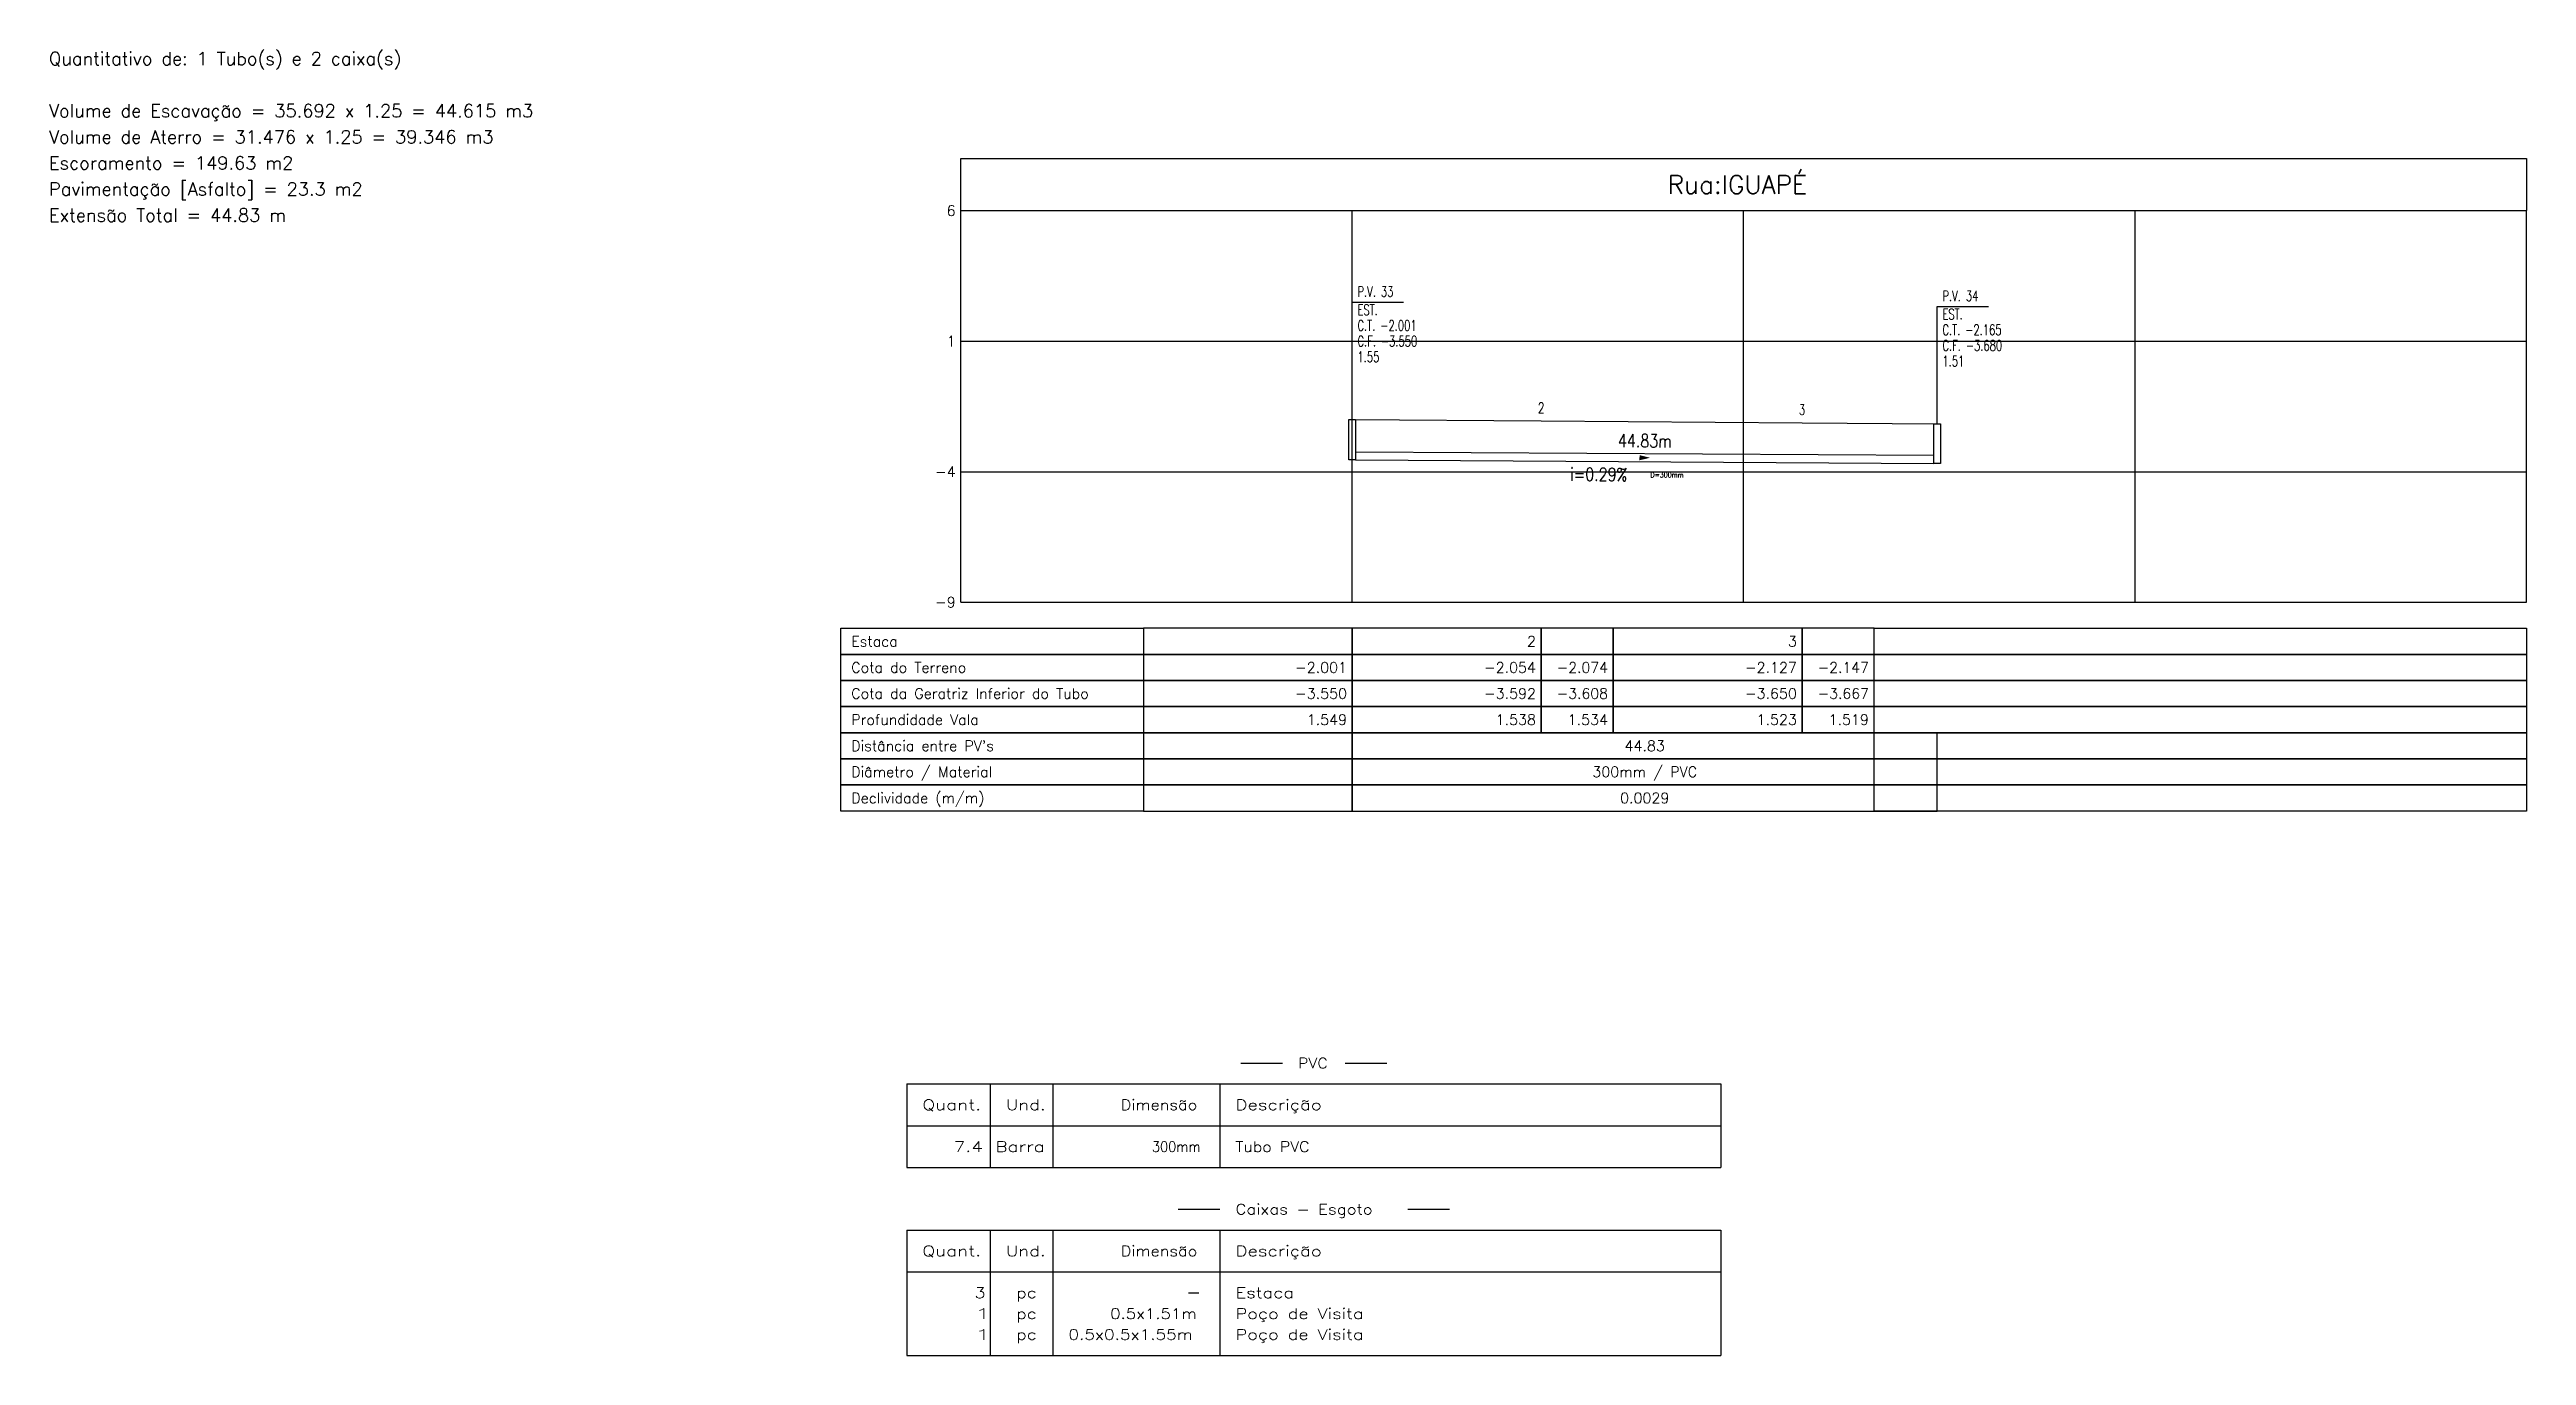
# Model space of a CAD drawing. Extents: x -6997814 to 14282083, y -16 to 289481930.
# Drawn here: x 363598.8 to 363788.6, y 7351305.2 to 7351405.3 of the extents above; entities that cross this region are included whole.
import ezdxf
from ezdxf.enums import TextEntityAlignment as Align

# ---------------------------------------------------------------- set-up
doc = ezdxf.new("R2010")
doc.units = 0
doc.header["$LTSCALE"] = 6.5
for name, color, linetype in [('LISTAGEM_LINHA', 7, 'CONTINUOUS'), ('LISTAGEM_TEXTO', 7, 'CONTINUOUS'), ('PS_IND_COMPRIMENTO', 7, 'CONTINUOUS'), ('PS_IND_DIAMETRO', 7, 'CONTINUOUS'), ('PS_IND_FLUXO', 3, 'CONTINUOUS'), ('PS_IND_INCLINACAO', 7, 'CONTINUOUS'), ('PS_PERFIL_CAIXAS', 7, 'CONTINUOUS'), ('PS_PERFIL_COTA_LIN', 7, 'CONTINUOUS'), ('PS_PERFIL_COTA_TXT', 5, 'CONTINUOUS'), ('PS_PERFIL_GRADE', 8, 'CONTINUOUS'), ('PS_PERFIL_TERRENO', 3, 'CONTINUOUS'), ('PS_PERFIL_TITULOS', 5, 'CONTINUOUS'), ('PS_PERFIL_TUBO', 7, 'CONTINUOUS'), ('PS_PONTOS_IDENTIFICACAO_LIN', 7, 'CONTINUOUS'), ('PS_PONTOS_IDENTIFICACAO_TXT', 7, 'CONTINUOUS')]:
    doc.layers.add(name, color=color, linetype=linetype)
doc.styles.add('ROMANS', font='romans.shx')
doc.styles.get("Standard").update_dxf_attribs({"font": 'simplex.shx'})

msp = doc.modelspace()

# ---------------------------------------------------------------- texts
at = {"layer": 'LISTAGEM_TEXTO', "color": 7, "lineweight": -2, "style": 'ROMANS'}
for s, p in [('Quantitativo de: 1 Tubo(s) e 2 caixa(s)', (363598.74854, 7351404.09893)), ('Volume de Escavação = 35.692 x 1.25 = 44.615 m3', (363598.74854, 7351400.09893)), ('Volume de Aterro = 31.476 x 1.25 = 39.346 m3', (363598.74854, 7351398.09893)), ('Escoramento = 149.63 m2', (363598.74854, 7351396.09893)), ('Pavimentação [Asfalto] = 23.3 m2', (363598.74854, 7351394.09893)), ('Extensão Total = 44.83 m', (363598.74854, 7351392.09893))]:
    msp.add_text(s, height=1, dxfattribs=at).set_placement(p)
at = {"layer": 'LISTAGEM_TEXTO', "lineweight": -2, "style": 'ROMANS'}
for s, width, p in [('PVC', 1.105263, (363694.48782, 7351327.23425)), ('Quant.', 1.298969, (363665.68782, 7351324.03425)), ('Und.', 1.272727, (363672.08782, 7351324.03425)), ('Dimensão', 1.135135, (363680.88782, 7351324.03425)), ('Descrição', 1.277027, (363689.68782, 7351324.03425)), ('7.4', 1.3125, (363668.08782, 7351320.83425)), ('Barra', 1.296296, (363671.28782, 7351320.83425)), ('300mm', 0.905172, (363683.28782, 7351320.83425)), ('Tubo PVC', 1.112583, (363689.68782, 7351320.83425)), ('Caixas - Esgoto', 1.162362, (363689.68782, 7351316.03425)), ('Quant.', 1.298969, (363665.68782, 7351312.83425)), ('Und.', 1.272727, (363672.08782, 7351312.83425)), ('Dimensão', 1.135135, (363680.88782, 7351312.83425)), ('Descrição', 1.277027, (363689.68782, 7351312.83425)), ('3', 1.235294, (363669.68782, 7351309.63425)), ('pc', 1.235294, (363672.88782, 7351309.63425)), ('Estaca', 1.26, (363689.68782, 7351309.63425)), ('1', 1.909091, (363669.68782, 7351308.03425)), ('pc', 1.235294, (363672.88782, 7351308.03425)), ('0.5x1.51m', 1.159509, (363680.08782, 7351308.03425)), ('Poço de Visita', 1.25641, (363689.68782, 7351308.03425)), ('1', 1.909091, (363669.68782, 7351306.43425)), ('pc', 1.235294, (363672.88782, 7351306.43425)), ('0.5x0.5x1.55m', 1.186957, (363676.88782, 7351306.43425)), ('Poço de Visita', 1.25641, (363689.68782, 7351306.43425))]:
    msp.add_text(s, height=0.8, dxfattribs=dict(at, width=width)).set_placement(p)
at = {"layer": 'PS_IND_COMPRIMENTO', "lineweight": -2, "width": 0.8}
msp.add_text('44.83m', height=1, rotation=359.663996, dxfattribs=at).set_placement((363721.06334, 7351375.31559), align=Align.MIDDLE_CENTER)
at = {"layer": 'PS_IND_DIAMETRO', "lineweight": -2, "width": 0.8}
msp.add_text('D=300mm', height=0.4, rotation=359.663996, dxfattribs=at).set_placement((363722.76806, 7351372.70555), align=Align.MIDDLE_CENTER)
at = {"layer": 'PS_IND_INCLINACAO', "lineweight": -2, "width": 0.8}
msp.add_text('i=0.29%', height=1, rotation=359.663996, dxfattribs=at).set_placement((363717.52815, 7351372.73628), align=Align.MIDDLE_CENTER)
at = {"layer": 'PS_PERFIL_COTA_TXT', "lineweight": -2}
for s, p in [('Estaca', (363660.23822, 7351359.94562)), ('Cota do Terreno', (363660.23822, 7351357.94562)), ('Cota da Geratriz Inferior do Tubo', (363660.23822, 7351355.94562)), ('Profundidade Vala', (363660.23822, 7351353.94562)), ("Distância entre PV's", (363660.23822, 7351351.94562)), ('Diâmetro / Material', (363660.23822, 7351349.94562)), ('Declividade (m/m)', (363660.23822, 7351347.94562))]:
    msp.add_text(s, height=0.8, dxfattribs=at).set_placement(p, align=Align.MIDDLE_LEFT)
for s, p in [('2', (363712.71822, 7351359.94562)), ('3', (363732.71822, 7351359.94562)), ('-2.001', (363698.23822, 7351357.94562)), ('-2.054', (363712.71822, 7351357.94562)), ('-2.127', (363732.71822, 7351357.94562)), ('-3.550', (363698.23822, 7351355.94562)), ('-3.592', (363712.71822, 7351355.94562)), ('-3.650', (363732.71822, 7351355.94562)), ('1.549', (363698.23822, 7351353.94562)), ('1.538', (363712.71822, 7351353.94562)), ('1.534', (363718.23822, 7351353.94562)), ('1.523', (363732.71822, 7351353.94562)), ('1.519', (363738.23822, 7351353.94562))]:
    msp.add_text(s, height=0.8, dxfattribs=at).set_placement(p, align=Align.MIDDLE_RIGHT)
at = {"layer": 'PS_PERFIL_COTA_TXT', "lineweight": -2, "width": 0.985714}
for s, p in [('-2.074', (363718.23822, 7351357.94562)), ('-2.147', (363738.23822, 7351357.94562)), ('-3.608', (363718.23822, 7351355.94562)), ('-3.667', (363738.23822, 7351355.94562))]:
    msp.add_text(s, height=0.8, dxfattribs=at).set_placement(p, align=Align.MIDDLE_RIGHT)
at = {"layer": 'PS_PERFIL_COTA_TXT', "lineweight": -2}
for s, p in [('44.83', (363721.05571, 7351351.94562)), ('300mm / PVC', (363721.05571, 7351349.94562)), ('0.0029', (363721.05571, 7351347.94562))]:
    msp.add_text(s, height=0.8, dxfattribs=at).set_placement(p, align=Align.MIDDLE_CENTER)
at = {"layer": 'PS_PERFIL_GRADE', "lineweight": -2}
for s, p in [('6', (363668.23822, 7351392.94562)), ('1', (363668.23822, 7351382.94562)), ('-4', (363668.23822, 7351372.94562)), ('-9', (363668.23822, 7351362.94562))]:
    msp.add_text(s, height=0.8, dxfattribs=at).set_placement(p, align=Align.MIDDLE_RIGHT)
at = {"layer": 'PS_PERFIL_TITULOS', "lineweight": -2}
msp.add_text('Rua:IGUAPÉ ', height=1.4, dxfattribs=at).set_placement((363728.63822, 7351394.94562), align=Align.MIDDLE_CENTER)
at = {"layer": 'PS_PONTOS_IDENTIFICACAO_TXT', "lineweight": -2, "width": 0.7}
for s, p in [('P.V. 33', (363699.03822, 7351386.34382)), ('EST. ', (363699.03822, 7351384.94382)), ('P.V. 34', (363743.87321, 7351386.01522)), ('EST. ', (363743.87321, 7351384.61522)), ('C.T. -2.001', (363699.03822, 7351383.74382)), ('C.T. -2.165', (363743.87321, 7351383.41522)), ('C.F. -3.550', (363699.03822, 7351382.54382)), ('1.55', (363699.03822, 7351381.34382)), ('C.F. -3.680', (363743.87321, 7351382.21522)), ('1.51', (363743.87321, 7351381.01522))]:
    msp.add_text(s, height=0.8, dxfattribs=at).set_placement(p)
for s, p in [('2', (363713.11822, 7351377.43769)), ('3', (363733.11822, 7351377.29111))]:
    msp.add_text(s, height=0.8, dxfattribs=at).set_placement(p, align=Align.CENTER)

# ---------------------------------------------------------------- linework, layer by layer
at = {"layer": 'LISTAGEM_LINHA', "lineweight": -2}
for p, q in [((363690.08782, 7351327.63425), (363693.28782, 7351327.63425)), ((363698.08782, 7351327.63425), (363701.28782, 7351327.63425)), ((363664.48782, 7351326.03425), (363664.4878, 7351319.6343)), ((363664.48782, 7351326.03425), (363726.88782, 7351326.03425)), ((363670.88782, 7351326.03425), (363670.8878, 7351319.6343)), ((363675.68782, 7351326.03425), (363675.6878, 7351319.6343)), ((363688.48782, 7351326.03425), (363688.4878, 7351319.6343)), ((363726.88782, 7351326.03425), (363726.8878, 7351319.6343)), ((363664.48782, 7351322.83425), (363726.88782, 7351322.83425)), ((363664.48782, 7351319.63425), (363726.88782, 7351319.63425)), ((363685.28782, 7351316.43425), (363688.48782, 7351316.43425)), ((363702.88782, 7351316.43425), (363706.08782, 7351316.43425)), ((363664.48782, 7351314.83425), (363664.4878, 7351305.2343)), ((363664.48782, 7351314.83425), (363726.88782, 7351314.83425)), ((363670.88782, 7351314.83425), (363670.8878, 7351305.2343)), ((363675.68782, 7351314.83425), (363675.6878, 7351305.2343)), ((363688.48782, 7351314.83425), (363688.4878, 7351305.2343)), ((363726.88782, 7351314.83425), (363726.8878, 7351305.2343)), ((363664.48782, 7351311.63425), (363726.88782, 7351311.63425)), ((363686.08782, 7351310.03425), (363686.88782, 7351310.03425)), ((363664.48782, 7351305.23425), (363726.88782, 7351305.23425))]:
    msp.add_line(p, q, dxfattribs=at)
at = {"layer": 'PS_IND_FLUXO', "lineweight": -2}
msp.add_lwpolyline([(363720.65572, 7351374.01796, 0.4, 0, 0), (363721.45571, 7351374.01327, 0, 0, 0)], format="xyseb", dxfattribs=at)
at = {"layer": 'PS_PERFIL_CAIXAS', "linetype": 'Continuous', "lineweight": -2}
for points in [[(363698.38822, 7351376.94382), (363698.88822, 7351376.94382), (363698.88822, 7351373.84562), (363698.38822, 7351373.84562)], [(363743.22321, 7351376.61522), (363743.72321, 7351376.61522), (363743.72321, 7351373.58562), (363743.22321, 7351373.58562)]]:
    msp.add_lwpolyline(points, close=True, dxfattribs=at)
at = {"layer": 'PS_PERFIL_COTA_LIN', "linetype": 'Continuous', "lineweight": -2}
for points in [[(363682.63822, 7351360.94562), (363682.63822, 7351358.94562), (363659.43822, 7351358.94562), (363659.43822, 7351360.94562)], [(363682.63822, 7351360.94562), (363682.63822, 7351358.94562), (363698.63822, 7351358.94562), (363698.63822, 7351360.94562)], [(363698.63822, 7351360.94562), (363698.63822, 7351358.94562), (363713.11822, 7351358.94562), (363713.11822, 7351360.94562)], [(363713.11822, 7351360.94562), (363713.11822, 7351358.94562), (363718.63822, 7351358.94562), (363718.63822, 7351360.94562)], [(363718.63822, 7351360.94562), (363718.63822, 7351358.94562), (363733.11822, 7351358.94562), (363733.11822, 7351360.94562)], [(363733.11822, 7351360.94562), (363733.11822, 7351358.94562), (363738.63822, 7351358.94562), (363738.63822, 7351360.94562)], [(363788.63822, 7351360.94562), (363788.63822, 7351358.94562), (363738.63822, 7351358.94562), (363738.63822, 7351360.94562)], [(363682.63822, 7351358.94562), (363682.63822, 7351356.94562), (363659.43822, 7351356.94562), (363659.43822, 7351358.94562)], [(363682.63822, 7351358.94562), (363682.63822, 7351356.94562), (363698.63822, 7351356.94562), (363698.63822, 7351358.94562)], [(363698.63822, 7351358.94562), (363698.63822, 7351356.94562), (363713.11822, 7351356.94562), (363713.11822, 7351358.94562)], [(363713.11822, 7351358.94562), (363713.11822, 7351356.94562), (363718.63822, 7351356.94562), (363718.63822, 7351358.94562)], [(363718.63822, 7351358.94562), (363718.63822, 7351356.94562), (363733.11822, 7351356.94562), (363733.11822, 7351358.94562)], [(363733.11822, 7351358.94562), (363733.11822, 7351356.94562), (363738.63822, 7351356.94562), (363738.63822, 7351358.94562)], [(363788.63822, 7351358.94562), (363788.63822, 7351356.94562), (363738.63822, 7351356.94562), (363738.63822, 7351358.94562)], [(363682.63822, 7351356.94562), (363682.63822, 7351354.94562), (363659.43822, 7351354.94562), (363659.43822, 7351356.94562)], [(363682.63822, 7351356.94562), (363682.63822, 7351354.94562), (363698.63822, 7351354.94562), (363698.63822, 7351356.94562)], [(363698.63822, 7351356.94562), (363698.63822, 7351354.94562), (363713.11822, 7351354.94562), (363713.11822, 7351356.94562)], [(363713.11822, 7351356.94562), (363713.11822, 7351354.94562), (363718.63822, 7351354.94562), (363718.63822, 7351356.94562)], [(363718.63822, 7351356.94562), (363718.63822, 7351354.94562), (363733.11822, 7351354.94562), (363733.11822, 7351356.94562)], [(363733.11822, 7351356.94562), (363733.11822, 7351354.94562), (363738.63822, 7351354.94562), (363738.63822, 7351356.94562)], [(363788.63822, 7351356.94562), (363788.63822, 7351354.94562), (363738.63822, 7351354.94562), (363738.63822, 7351356.94562)], [(363682.63822, 7351354.94562), (363682.63822, 7351352.94562), (363659.43822, 7351352.94562), (363659.43822, 7351354.94562)], [(363682.63822, 7351354.94562), (363682.63822, 7351352.94562), (363698.63822, 7351352.94562), (363698.63822, 7351354.94562)], [(363698.63822, 7351354.94562), (363698.63822, 7351352.94562), (363713.11822, 7351352.94562), (363713.11822, 7351354.94562)], [(363713.11822, 7351354.94562), (363713.11822, 7351352.94562), (363718.63822, 7351352.94562), (363718.63822, 7351354.94562)], [(363718.63822, 7351354.94562), (363718.63822, 7351352.94562), (363733.11822, 7351352.94562), (363733.11822, 7351354.94562)], [(363733.11822, 7351354.94562), (363733.11822, 7351352.94562), (363738.63822, 7351352.94562), (363738.63822, 7351354.94562)], [(363788.63822, 7351354.94562), (363788.63822, 7351352.94562), (363738.63822, 7351352.94562), (363738.63822, 7351354.94562)], [(363682.63822, 7351352.94562), (363682.63822, 7351350.94562), (363659.43822, 7351350.94562), (363659.43822, 7351352.94562)], [(363682.63822, 7351352.94562), (363682.63822, 7351350.94562), (363698.63822, 7351350.94562), (363698.63822, 7351352.94562)], [(363698.63822, 7351352.94562), (363698.63822, 7351350.94562), (363743.47321, 7351350.94562), (363743.47321, 7351352.94562)], [(363788.63822, 7351352.94562), (363788.63822, 7351350.94562), (363738.63822, 7351350.94562), (363738.63822, 7351352.94562)], [(363682.63822, 7351350.94562), (363682.63822, 7351348.94562), (363659.43822, 7351348.94562), (363659.43822, 7351350.94562)], [(363682.63822, 7351350.94562), (363682.63822, 7351348.94562), (363698.63822, 7351348.94562), (363698.63822, 7351350.94562)], [(363698.63822, 7351350.94562), (363698.63822, 7351348.94562), (363743.47321, 7351348.94562), (363743.47321, 7351350.94562)], [(363788.63822, 7351350.94562), (363788.63822, 7351348.94562), (363738.63822, 7351348.94562), (363738.63822, 7351350.94562)], [(363682.63822, 7351348.94562), (363682.63822, 7351346.94562), (363659.43822, 7351346.94562), (363659.43822, 7351348.94562)], [(363682.63822, 7351348.94562), (363682.63822, 7351346.94562), (363698.63822, 7351346.94562), (363698.63822, 7351348.94562)], [(363698.63822, 7351348.94562), (363698.63822, 7351346.94562), (363743.47321, 7351346.94562), (363743.47321, 7351348.94562)], [(363788.63822, 7351348.94562), (363788.63822, 7351346.94562), (363738.63822, 7351346.94562), (363738.63822, 7351348.94562)]]:
    msp.add_lwpolyline(points, close=True, dxfattribs=at)
for points in [[(363698.63822, 7351352.94562), (363713.11822, 7351352.94562)], [(363713.11822, 7351352.94562), (363718.63822, 7351352.94562)], [(363718.63822, 7351352.94562), (363733.11822, 7351352.94562)], [(363733.11822, 7351352.94562), (363738.63822, 7351352.94562)], [(363698.63822, 7351350.94562), (363713.11822, 7351350.94562)], [(363698.63822, 7351350.94562), (363713.11822, 7351350.94562)], [(363713.11822, 7351350.94562), (363718.63822, 7351350.94562)], [(363713.11822, 7351350.94562), (363718.63822, 7351350.94562)], [(363718.63822, 7351350.94562), (363733.11822, 7351350.94562)], [(363718.63822, 7351350.94562), (363733.11822, 7351350.94562)], [(363733.11822, 7351350.94562), (363738.63822, 7351350.94562)], [(363733.11822, 7351350.94562), (363738.63822, 7351350.94562)], [(363698.63822, 7351348.94562), (363713.11822, 7351348.94562)], [(363698.63822, 7351348.94562), (363713.11822, 7351348.94562)], [(363713.11822, 7351348.94562), (363718.63822, 7351348.94562)], [(363713.11822, 7351348.94562), (363718.63822, 7351348.94562)], [(363718.63822, 7351348.94562), (363733.11822, 7351348.94562)], [(363718.63822, 7351348.94562), (363733.11822, 7351348.94562)], [(363733.11822, 7351348.94562), (363738.63822, 7351348.94562)], [(363733.11822, 7351348.94562), (363738.63822, 7351348.94562)], [(363698.63822, 7351346.94562), (363713.11822, 7351346.94562)], [(363713.11822, 7351346.94562), (363718.63822, 7351346.94562)], [(363718.63822, 7351346.94562), (363733.11822, 7351346.94562)], [(363733.11822, 7351346.94562), (363738.63822, 7351346.94562)]]:
    msp.add_lwpolyline(points, dxfattribs=at)
at = {"layer": 'PS_PERFIL_GRADE', "linetype": 'Continuous', "lineweight": -2}
for p, q in [((363668.63822, 7351362.94562), (363668.63822, 7351392.94562)), ((363668.63822, 7351392.94562), (363788.63822, 7351392.94562)), ((363668.63822, 7351392.94562), (363788.63822, 7351392.94562)), ((363698.63822, 7351362.94562), (363698.63822, 7351392.94562)), ((363728.63822, 7351362.94562), (363728.63822, 7351392.94562)), ((363758.63822, 7351362.94562), (363758.63822, 7351392.94562)), ((363788.63822, 7351362.94562), (363788.63822, 7351392.94562)), ((363668.63822, 7351382.94562), (363788.63822, 7351382.94562)), ((363668.63822, 7351372.94562), (363788.63822, 7351372.94562)), ((363668.63822, 7351362.94562), (363788.63822, 7351362.94562))]:
    msp.add_line(p, q, dxfattribs=at)
msp.add_lwpolyline([(363668.63822, 7351392.94562), (363668.63822, 7351396.94562), (363788.63822, 7351396.94562), (363788.63822, 7351392.94562)], dxfattribs=at)
at = {"layer": 'PS_PERFIL_TERRENO', "linetype": 'Continuous', "lineweight": -2}
msp.add_lwpolyline([(363698.63822, 7351376.94382), (363713.11822, 7351376.83769), (363713.11822, 7351376.83769), (363733.11822, 7351376.69111), (363733.11822, 7351376.69111), (363743.47321, 7351376.61522), (363743.47321, 7351376.61522), (363743.47321, 7351376.61522)], dxfattribs=at)
at = {"layer": 'PS_PERFIL_TUBO', "linetype": 'Continuous', "lineweight": -2}
msp.add_lwpolyline([(363698.88822, 7351373.84562), (363743.22321, 7351373.58562), (363743.22321, 7351374.18562), (363698.88822, 7351374.44562)], close=True, dxfattribs=at)
at = {"layer": 'PS_PONTOS_IDENTIFICACAO_LIN', "linetype": 'Continuous', "lineweight": -2}
for points in [[(363698.63822, 7351376.94382), (363698.63822, 7351385.94382), (363702.55822, 7351385.94382)], [(363743.47321, 7351376.61522), (363743.47321, 7351385.61522), (363747.39321, 7351385.61522)]]:
    msp.add_lwpolyline(points, dxfattribs=at)

msp.set_redraw_order([(e.dxf.handle, doc.entitydb.next_handle()) for e in msp.query("TEXT MTEXT ATTDEF DIMENSION ARC_DIMENSION")])  # texts and dimensions are drawn at this point

doc.saveas('drawing.dxf')
